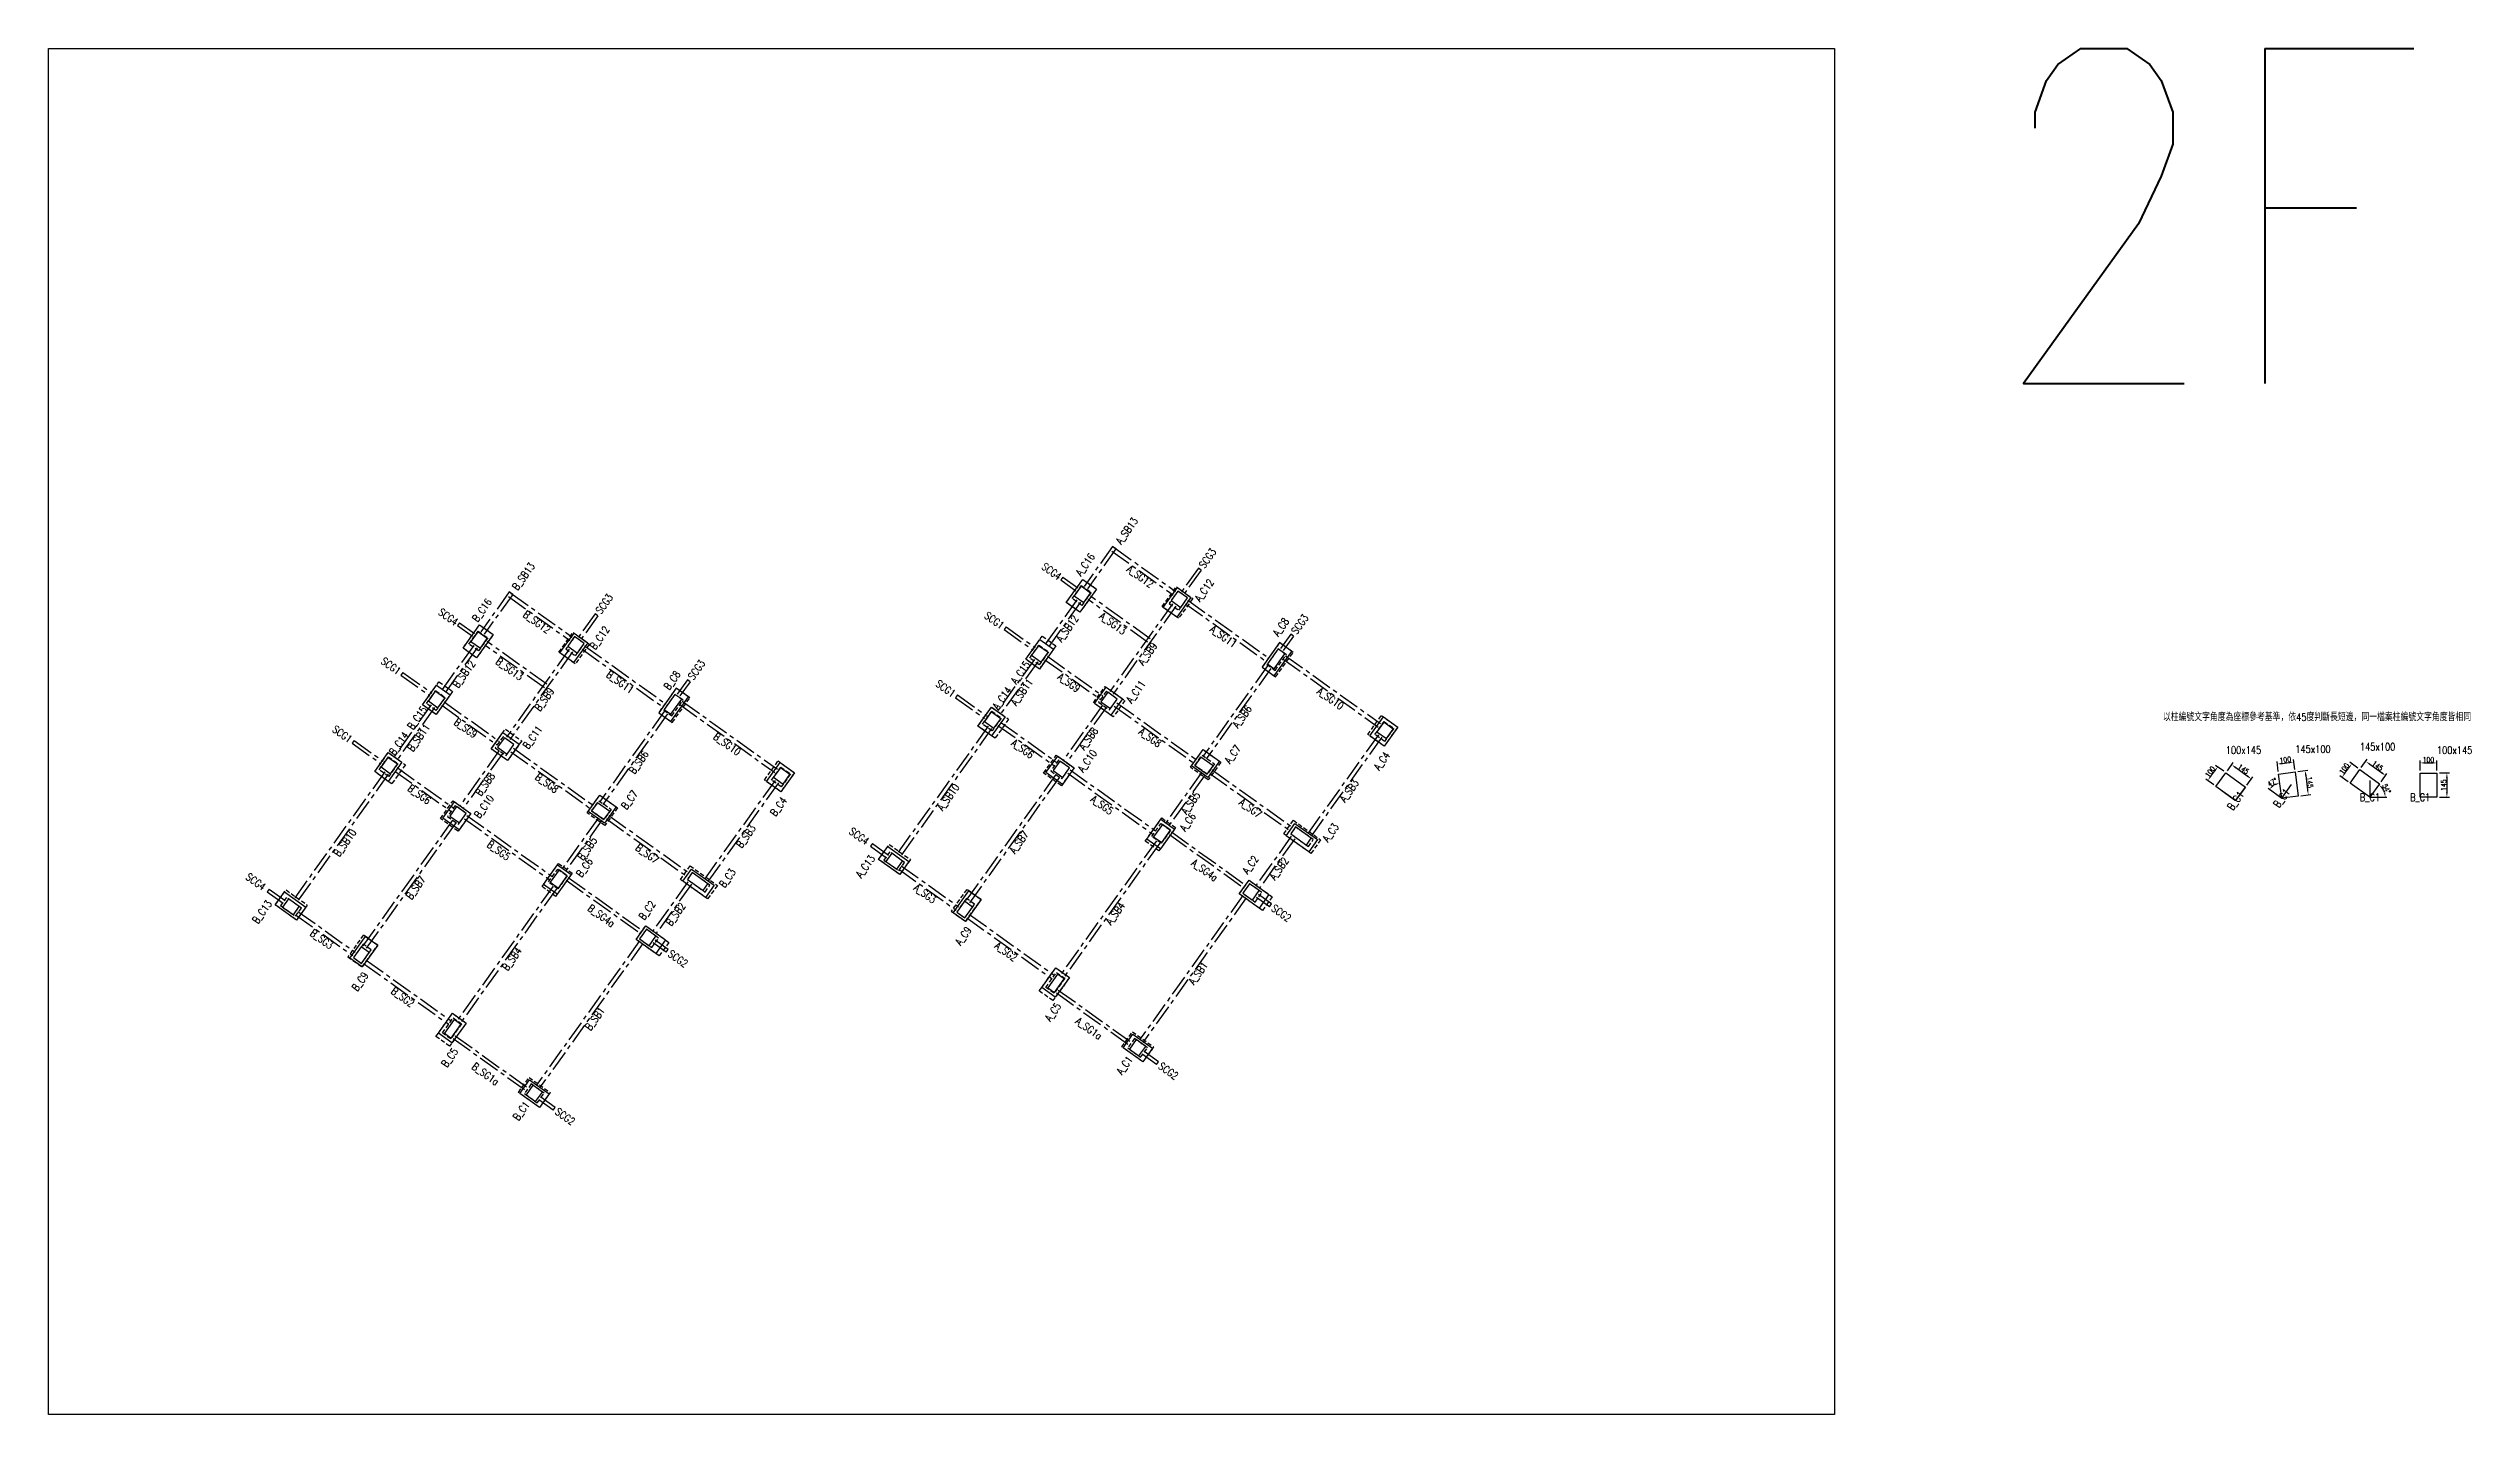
# Model space of a CAD drawing. Header units: millimetres. Extents: x 39613 to 69886, y 27475 to 191272.
# Drawn here: x 50002 to 64470, y 45786 to 53941 of the extents above; entities that cross this region are included whole.
import ezdxf
from ezdxf.enums import TextEntityAlignment as Align

# ---------------------------------------------------------------- set-up
doc = ezdxf.new("R2010")
doc.units = ezdxf.units.MM
doc.header["$LTSCALE"] = 100
doc.header["$MEASUREMENT"] = 0
doc.linetypes.add('CENTER', pattern=[2, 1.25, -0.25, 0.25, -0.25])
doc.linetypes.add('HIDDEN', pattern=[0.375, 0.25, -0.125])
doc.layers.add('TC-CDims', color=7, linetype='Continuous', plot=False)
for name, color, linetype in [('TC-COLUMN', 1, 'Continuous'), ('TC-TB', 2, 'Continuous'), ('TC-TC', 4, 'Continuous'), ('TC-虛柱', 4, 'HIDDEN'), ('TC-虛鋼柱', 4, 'HIDDEN'), ('TC-鋼柱', 11, 'Continuous'), ('TC-鋼粱', 183, 'CENTER')]:
    doc.layers.add(name, color=color, linetype=linetype)
doc.styles.get("Standard").update_dxf_attribs({"font": 'txt.shx', "width": 0.8, "bigfont": 'ae.shx'})
doc.styles.add('TXT', font='TXT.shx', dxfattribs={"width": 0.8, "bigfont": 'ae.shx'})
doc.dimstyles.new('TC-DIM1(300)', dxfattribs={"dimscale": 1.5, "dimtxt": 40, "dimasz": 20, "dimexe": 10, "dimexo": 10, "dimgap": 3, "dimtad": 1, "dimdec": 1, "dimdsep": 46, "dimtxsty": 'TXT', "dimcen": 1, "dimclrd": 4, "dimclre": 4, "dimclrt": 6, "dimadec": 0, "dimazin": 0, "dimtfac": 1, "dimtdec": 1, "dimtix": 1, "dimtofl": 0, "dimtmove": 2, "dimatfit": 3, "dimfxl": 0, "dimtolj": 1, "dimtzin": 0, "dimarcsym": 0})

msp = doc.modelspace()

# ---------------------------------------------------------------- texts
at = {"width": 0.8}
msp.add_text('以柱編號文字角度為座標參考基準，依45度判斷長短邊，同一檔案柱編號文字角度皆相同', height=45, dxfattribs=at).set_placement((62627.44, 49926.42))
at = {"layer": 'Defpoints', "color": 2, "width": 0.8}
msp.add_text('2F', height=2000, rotation=360, dxfattribs=at).set_placement((61589.25, 53941.32), align=Align.TOP_LEFT)
at = {"layer": 'TC-CDims', "width": 0.8}
for s, p in [('100x145', (63002.72, 49716.96)), ('145x100', (63417.54, 49722.34)), ('145x100', (63803.63, 49736.52)), ('100x145', (64263.43, 49715.84))]:
    msp.add_text(s, height=45, dxfattribs=at).set_placement(p, align=Align.BOTTOM_LEFT)
at = {"layer": 'TC-TB', "width": 0.8}
for s, rotation, p in [('A_SB13', 54.440027, (56440.49, 51061.49)), ('SCG3', 54.439959, (56922.97, 50897.74)), ('B_SB13', 54.440027, (52838.04, 50789.6)), ('SCG4', 324.440027, (55991.68, 50819.62)), ('A_SG12', 324, (56520.73, 50788.96)), ('SCG3', 54.439959, (53320.52, 50625.85)), ('SCG4', 324.440027, (52389.23, 50547.73)), ('B_SG12', 324, (52918.28, 50517.07)), ('SCG1', 324.440027, (55649.56, 50526.87)), ('A_SB12', 54.440027, (56084.87, 50478.05)), ('A_SG13', 324, (56357.4, 50508.73)), ('SCG3', 54.439959, (57473.95, 50503.86)), ('A_SB9', 54.440027, (56564.46, 50327.46)), ('A_SG11', 324, (57017.64, 50430.67)), ('SCG1', 324.440027, (52047.11, 50254.98)), ('B_SB12', 54.440027, (52482.42, 50206.16)), ('B_SG13', 324, (52754.95, 50236.84)), ('B_SG11', 324, (53415.19, 50158.78)), ('SCG3', 54.439959, (53871.5, 50231.97)), ('A_SG9', 324, (56095.6, 50155.61)), ('B_SB9', 54.440027, (52962.01, 50055.57)), ('SCG1', 324.440027, (55358.75, 50120.06)), ('A_SB11', 54.440027, (55813.88, 50098.98)), ('A_SG10', 324, (57656.27, 50060.36)), ('B_SG9', 324, (52493.15, 49883.72)), ('A_SB6', 54.440027, (57128.61, 49952.01)), ('SCG1', 324.440027, (51756.3, 49848.17)), ('B_SB11', 54.440027, (52211.43, 49827.09)), ('B_SG10', 324, (54053.82, 49788.47)), ('A_SG6', 324, (55818.89, 49760.36)), ('A_SB8', 54.440027, (56211.2, 49821.03)), ('A_SG8', 324, (56580.3, 49827.7)), ('B_SB6', 54.440027, (53526.16, 49680.12)), ('B_SG6', 324, (52216.44, 49488.47)), ('B_SB8', 54.440027, (52608.75, 49549.14)), ('B_SG8', 324, (52977.85, 49555.81)), ('A_SB10', 54.440027, (55374.4, 49471.31)), ('A_SB5', 54.440027, (56821.8, 49436.87)), ('A_SB3', 54.440027, (57768.66, 49509.91)), ('A_SG5', 324, (56292.43, 49425.02)), ('A_SG7', 324, (57179.36, 49405.76)), ('B_SB10', 54.440027, (51771.95, 49199.42)), ('B_SG5', 324, (52689.98, 49153.13)), ('B_SB5', 54.440027, (53219.35, 49164.98)), ('B_SB3', 54.440027, (54166.21, 49238.02)), ('SCG4', 324.439959, (54842.12, 49238.9)), ('A_SB7', 54.440027, (55796.91, 49203.11)), ('B_SG7', 324, (53576.91, 49133.87)), ('A_SG4a', 324, (56906.1, 49035.49)), ('A_SB2', 54.440027, (57349.04, 49044.67)), ('SCG4', 324.439959, (51239.67, 48967.01)), ('B_SB7', 54.440027, (52194.46, 48931.22)), ('A_SG3', 324, (55236.2, 48895.66)), ('B_SG4a', 324, (53303.65, 48763.6)), ('B_SB2', 54.440027, (53746.59, 48772.78)), ('A_SB4', 54.440027, (56371.55, 48777.8)), ('SCG2', 324.439959, (57363.12, 48779.46)), ('B_SG3', 324, (51633.75, 48623.77)), ('B_SB4', 54.440027, (52769.1, 48505.91)), ('SCG2', 324.439959, (53760.67, 48507.57)), ('A_SG2', 324, (55720.03, 48549.78)), ('A_SB1', 54.440027, (56866.34, 48421.03)), ('B_SG2', 324, (52117.58, 48277.89)), ('B_SB1', 54.440027, (53263.89, 48149.14)), ('A_SG1a', 324, (56213.94, 48090.85)), ('B_SG1a', 324, (52611.49, 47818.96)), ('SCG2', 324.439959, (56689.22, 47837.13)), ('SCG2', 324.439959, (53086.78, 47565.24))]:
    msp.add_text(s, height=45, rotation=rotation, dxfattribs=at).set_placement(p, align=Align.MIDDLE_CENTER)
at = {"layer": 'TC-TC', "width": 0.8}
for s, rotation, p in [('A_C16', 54.440027, (56192.23, 50860.36)), ('B_C16', 54.440027, (52589.78, 50588.47)), ('A_C12', 54.440027, (56902.89, 50706.31)), ('A_C8', 54.440027, (57360.44, 50486.96)), ('B_C12', 54.440027, (53292.48, 50423.28)), ('B_C8', 54.440027, (53725.27, 50169.31)), ('A_C15', 54.440027, (55805.52, 50216.24)), ('A_C14', 54.440027, (55696.15, 50063.25)), ('A_C11', 54.440027, (56494.43, 50100.92)), ('B_C15', 54.440027, (52203.07, 49944.35)), ('B_C14', 54.440027, (52093.7, 49791.36)), ('B_C11', 54.440027, (52891.98, 49829.03)), ('A_C7', 54.440027, (57072.72, 49727.68)), ('A_C10', 54.440027, (56204.51, 49687.62)), ('A_C4', 54.440027, (57963.12, 49687.34)), ('B_C7', 54.440027, (53470.27, 49455.79)), ('B_C1', 54.440027, (63061.25, 49450.83)), ('B_C1', 54, (63336.5, 49465.96)), ('B_C10', 54.440027, (52602.06, 49415.73)), ('B_C4', 54.440027, (54360.67, 49415.45)), ('A_C6', 54.440027, (56804.49, 49323.24)), ('A_C3', 54.440027, (57657.88, 49260.36)), ('B_C6', 54.440027, (53202.04, 49051.35)), ('A_C13', 54.440027, (54879.51, 49058.45)), ('A_C2', 54.440027, (57178.43, 49068.22)), ('B_C3', 54.440027, (54055.43, 48988.47)), ('B_C13', 54.440027, (51277.06, 48786.56)), ('B_C2', 54.440027, (53575.98, 48796.33)), ('A_C9', 54.440027, (55464.32, 48643.3)), ('B_C9', 54.440027, (51861.87, 48371.41)), ('A_C5', 54.440027, (55999.62, 48188.75)), ('B_C5', 54.440027, (52397.17, 47916.86)), ('A_C1', 54.440027, (56427.05, 47870.9)), ('B_C1', 54.440027, (52824.6, 47599.01))]:
    msp.add_text(s, height=45, rotation=rotation, dxfattribs=at).set_placement(p, align=Align.MIDDLE_CENTER)
for p in [(63863.43, 49470.84), (64163.43, 49470.84)]:
    msp.add_text('B_C1', height=45, dxfattribs=at).set_placement(p, align=Align.MIDDLE_CENTER)

# ---------------------------------------------------------------- blocks, each defined once
blk = doc.blocks.new('*D29')
at = {"color": 4, "lineweight": -2}
blk.add_arc((63863, 49471), 92.5, 18.6629, 35.7771, dxfattribs=at)
at = {"color": 4}
for points in [[(63935, 49521), (63942, 49528), (63917, 49546)], [(63956, 49501), (63946, 49500), (63956, 49471)]]:
    blk.add_solid(points, dxfattribs=at)
at = {"layer": 'Defpoints', "color": 0}
for p in [(63922, 49552), (63951, 49500), (63863, 49471), (63863, 49471), (63963, 49471)]:
    blk.add_point(p, dxfattribs=at)
at = {"color": 6, "insert": (63963, 49522), "char_height": 30, "attachment_point": 5, "rotation": 297.22, "style": 'TXT'}
blk.add_mtext('\\A1;54°', dxfattribs=at)
blk = doc.blocks.new('*D35')
at = {"layer": 'Defpoints', "color": 0}
for p in [(63755, 49671), (63804, 49637), (63745, 49555)]:
    blk.add_point(p, dxfattribs=at)
at = {"layer": 'TC-CDims', "color": 4, "lineweight": -2}
for p, q in [((63714, 49614), (63737, 49647)), ((63791, 49645), (63743, 49680)), ((63733, 49564), (63684, 49599))]:
    blk.add_line(p, q, dxfattribs=at)
at = {"layer": 'TC-CDims', "color": 4}
for points in [[(63733, 49650), (63741, 49644), (63755, 49671)], [(63710, 49617), (63718, 49612), (63697, 49590)]]:
    blk.add_solid(points, dxfattribs=at)
at = {"layer": 'TC-CDims', "color": 6, "insert": (63710, 49642), "char_height": 30, "attachment_point": 5, "rotation": 54.44, "style": 'TXT'}
blk.add_mtext('\\A1;100', dxfattribs=at)
blk = doc.blocks.new('*D36')
at = {"layer": 'Defpoints', "color": 0}
for p in [(63804, 49637), (63922, 49552), (63956, 49601)]:
    blk.add_point(p, dxfattribs=at)
at = {"layer": 'TC-CDims', "color": 4, "lineweight": -2}
for p, q in [((63812, 49649), (63847, 49698)), ((63863, 49668), (63932, 49618)), ((63930, 49564), (63965, 49613))]:
    blk.add_line(p, q, dxfattribs=at)
at = {"layer": 'TC-CDims', "color": 4}
for points in [[(63866, 49672), (63860, 49664), (63839, 49685)], [(63935, 49623), (63929, 49614), (63956, 49601)]]:
    blk.add_solid(points, dxfattribs=at)
at = {"layer": 'TC-CDims', "color": 6, "insert": (63909, 49659), "char_height": 30, "attachment_point": 5, "rotation": 324.44, "style": 'TXT'}
blk.add_mtext('\\A1;145', dxfattribs=at)
blk = doc.blocks.new('*D39')
at = {"layer": 'Defpoints', "color": 0}
for p in [(64263, 49676), (64163, 49616), (64263, 49616)]:
    blk.add_point(p, dxfattribs=at)
at = {"layer": 'TC-CDims', "color": 4, "lineweight": -2}
for p, q in [((64163, 49631), (64163, 49691)), ((64193, 49676), (64233, 49676)), ((64263, 49631), (64263, 49691))]:
    blk.add_line(p, q, dxfattribs=at)
at = {"layer": 'TC-CDims', "color": 4}
for points in [[(64193, 49681), (64193, 49671), (64163, 49676)], [(64233, 49681), (64233, 49671), (64263, 49676)]]:
    blk.add_solid(points, dxfattribs=at)
at = {"layer": 'TC-CDims', "color": 6, "insert": (64213, 49695), "char_height": 30, "attachment_point": 5, "style": 'TXT'}
blk.add_mtext('\\A1;100', dxfattribs=at)
blk = doc.blocks.new('*D40')
at = {"layer": 'Defpoints', "color": 0}
for p in [(64263, 49616), (64263, 49471), (64323, 49471)]:
    blk.add_point(p, dxfattribs=at)
at = {"layer": 'TC-CDims', "color": 4, "lineweight": -2}
for p, q in [((64278, 49616), (64338, 49616)), ((64323, 49586), (64323, 49501)), ((64278, 49471), (64338, 49471))]:
    blk.add_line(p, q, dxfattribs=at)
at = {"layer": 'TC-CDims', "color": 4}
for points in [[(64318, 49586), (64328, 49586), (64323, 49616)], [(64318, 49501), (64328, 49501), (64323, 49471)]]:
    blk.add_solid(points, dxfattribs=at)
at = {"layer": 'TC-CDims', "color": 6, "insert": (64304, 49543), "char_height": 30, "attachment_point": 5, "rotation": 90, "style": 'TXT'}
blk.add_mtext('\\A1;145', dxfattribs=at)
blk = doc.blocks.new('*D50')
at = {"layer": 'Defpoints', "color": 0}
for p in [(62954, 49652), (62944, 49536), (63003, 49617)]:
    blk.add_point(p, dxfattribs=at)
at = {"layer": 'TC-CDims', "color": 4, "lineweight": -2}
for p, q in [((62913, 49596), (62937, 49628)), ((62991, 49626), (62942, 49661)), ((62932, 49545), (62883, 49580))]:
    blk.add_line(p, q, dxfattribs=at)
at = {"layer": 'TC-CDims', "color": 4}
for points in [[(62932, 49631), (62941, 49625), (62954, 49652)], [(62909, 49599), (62917, 49593), (62895, 49571)]]:
    blk.add_solid(points, dxfattribs=at)
at = {"layer": 'TC-CDims', "color": 6, "insert": (62909, 49623), "char_height": 30, "attachment_point": 5, "rotation": 54, "style": 'TXT'}
blk.add_mtext('\\A1;100', dxfattribs=at)
blk = doc.blocks.new('*D51')
at = {"layer": 'Defpoints', "color": 0}
for p in [(63003, 49617), (63120, 49532), (63155, 49580)]:
    blk.add_point(p, dxfattribs=at)
at = {"layer": 'TC-CDims', "color": 4, "lineweight": -2}
for p, q in [((63012, 49629), (63047, 49678)), ((63062, 49648), (63131, 49598)), ((63129, 49544), (63164, 49592))]:
    blk.add_line(p, q, dxfattribs=at)
at = {"layer": 'TC-CDims', "color": 4}
for points in [[(63065, 49652), (63059, 49644), (63038, 49666)], [(63134, 49602), (63128, 49594), (63155, 49580)]]:
    blk.add_solid(points, dxfattribs=at)
at = {"layer": 'TC-CDims', "color": 6, "insert": (63108, 49639), "char_height": 30, "attachment_point": 5, "rotation": 324, "style": 'TXT'}
blk.add_mtext('\\A1;145', dxfattribs=at)
blk = doc.blocks.new('*D57')
at = {"layer": 'Defpoints', "color": 0}
for p in [(63256, 49525), (63302, 49549), (63318, 49610), (63336, 49466), (63336, 49466)]:
    blk.add_point(p, dxfattribs=at)
at = {"layer": 'TC-CDims', "color": 4, "lineweight": -2}
blk.add_arc((63336, 49466), 90.2, 116.3387, 124.858, dxfattribs=at)
at = {"layer": 'TC-CDims', "color": 4}
for points in [[(63288, 49536), (63281, 49544), (63264, 49519)], [(63295, 49552), (63298, 49542), (63325, 49555)]]:
    blk.add_solid(points, dxfattribs=at)
at = {"layer": 'TC-CDims', "color": 6, "insert": (63281, 49560), "char_height": 30, "attachment_point": 5, "rotation": 30.5984, "style": 'TXT'}
blk.add_mtext('\\A1;47°', dxfattribs=at)
blk = doc.blocks.new('*D59')
at = {"layer": 'Defpoints', "color": 0}
for p in [(63410, 49682), (63318, 49610), (63418, 49622)]:
    blk.add_point(p, dxfattribs=at)
at = {"layer": 'TC-CDims', "color": 4, "lineweight": -2}
for p, q in [((63316, 49625), (63309, 49684)), ((63341, 49673), (63380, 49678)), ((63416, 49637), (63408, 49697))]:
    blk.add_line(p, q, dxfattribs=at)
at = {"layer": 'TC-CDims', "color": 4}
for points in [[(63340, 49678), (63341, 49668), (63311, 49669)], [(63380, 49683), (63381, 49673), (63410, 49682)]]:
    blk.add_solid(points, dxfattribs=at)
at = {"layer": 'TC-CDims', "color": 6, "insert": (63358, 49695), "char_height": 30, "attachment_point": 5, "rotation": 7.1967, "style": 'TXT'}
blk.add_mtext('\\A1;100', dxfattribs=at)
blk = doc.blocks.new('*D60')
at = {"layer": 'Defpoints', "color": 0}
for p in [(63418, 49622), (63495, 49486), (63436, 49478)]:
    blk.add_point(p, dxfattribs=at)
at = {"layer": 'TC-CDims', "color": 4, "lineweight": -2}
for p, q in [((63432, 49624), (63492, 49632)), ((63451, 49480), (63510, 49488)), ((63481, 49600), (63491, 49516))]:
    blk.add_line(p, q, dxfattribs=at)
at = {"layer": 'TC-CDims', "color": 4}
for points in [[(63486, 49601), (63476, 49599), (63477, 49630)], [(63496, 49516), (63487, 49515), (63495, 49486)]]:
    blk.add_solid(points, dxfattribs=at)
at = {"layer": 'TC-CDims', "color": 6, "insert": (63505, 49560), "char_height": 30, "attachment_point": 5, "rotation": 277.1967, "style": 'TXT'}
blk.add_mtext('\\A1;145', dxfattribs=at)

# ---------------------------------------------------------------- dimensions: what is measured, and where the dimension line sits
dim = msp.add_angular_dim_2l(base=(63951.34, 49499.66), line1=((63863.43, 49470.84), (63963.43, 49470.84)), line2=((63921.59, 49552.19), (63863.43, 49470.84)), dimstyle='TC-DIM1(300)', override={"dimtxt": 20, "dimfxlon": 1})
dim.commit()
dim.dimension.update_dxf_attribs({"geometry": '*D29', "text_midpoint": (63963.04, 49522.08)})
at = {"layer": 'TC-CDims'}
for p1, p2, picture, middle in [((62943.94, 49536.06), (63002.72, 49616.96), '*D50', (62909.01, 49623.24)), ((63002.72, 49616.96), (63120.03, 49531.74), '*D51', (63108.1, 49638.67)), ((63318.33, 49609.81), (63417.54, 49622.34), '*D59', (63357.98, 49694.95)), ((63417.54, 49622.34), (63435.71, 49478.48), '*D60', (63505.5, 49560.37)), ((63745.47, 49555.17), (63803.63, 49636.52), '*D35', (63709.88, 49642.08)), ((63803.63, 49636.52), (63921.59, 49552.19), '*D36', (63908.84, 49659.03)), ((64163.43, 49615.84), (64263.43, 49615.84), '*D39', (64213.43, 49695.34)), ((64263.43, 49615.84), (64263.43, 49470.84), '*D40', (64303.93, 49543.34))]:
    dim = msp.add_aligned_dim(p1=p1, p2=p2, distance=60, dimstyle='TC-DIM1(300)', override={"dimtxt": 20}, dxfattribs=at)
    dim.commit()
    dim.dimension.update_dxf_attribs({"geometry": picture, "text_midpoint": middle})
dim = msp.add_angular_dim_2l(base=(63301.54, 49549.12), line1=((63336.5, 49465.96), (63318.33, 49609.81)), line2=((63255.59, 49524.73), (63336.5, 49465.96)), dimstyle='TC-DIM1(300)', override={"dimtxt": 20, "dimfxlon": 1}, dxfattribs=at)
dim.commit()
dim.dimension.update_dxf_attribs({"geometry": '*D57', "text_midpoint": (63280.65, 49560.39)})

# ---------------------------------------------------------------- linework, layer by layer
for points in [[(62980.35, 49509.61), (63061.25, 49450.83), (63120.03, 49531.74)], [(63255.59, 49524.73), (63336.5, 49465.96), (63395.27, 49546.86)], [(63863.43, 49570.84), (63863.43, 49470.84), (63963.43, 49470.84)]]:
    msp.add_lwpolyline(points)
at = {"layer": 'Defpoints'}
msp.add_lwpolyline([(60666.19, 53941.32), (60666.19, 45785.95), (50001.56, 45785.95), (50001.56, 53941.32)], close=True, dxfattribs=at)
at = {"layer": 'TC-COLUMN'}
for points in [[(56259.6, 50713.86), (56160.73, 50575.57), (56079.38, 50633.72), (56178.24, 50772.02)], [(56658.15, 50604.69), (56742.48, 50722.65), (56823.83, 50664.49), (56739.5, 50546.53)], [(52476.93, 50361.83), (52575.79, 50500.13), (52657.15, 50441.97), (52558.28, 50303.68)], [(53055.7, 50332.8), (53140.03, 50450.76), (53221.38, 50392.6), (53137.05, 50274.64)], [(55836.93, 50294.58), (55921.26, 50412.54), (56002.61, 50354.38), (55918.29, 50236.42)], [(57247.88, 50247.82), (57321.1, 50195.47), (57425.77, 50341.91), (57352.55, 50394.25)], [(52234.49, 50022.69), (52318.81, 50140.65), (52400.16, 50082.49), (52315.84, 49964.53)], [(53645.43, 49975.93), (53718.65, 49923.59), (53823.32, 50070.02), (53750.11, 50122.36)], [(56317.75, 50128.89), (56415.37, 50059.1), (56345.58, 49961.48), (56247.96, 50031.27)], [(55551.94, 49895.91), (55633.36, 50009.8), (55714.71, 49951.65), (55633.29, 49837.76)], [(57891.43, 49836.93), (57972.85, 49950.82), (58058.27, 49889.75), (57976.85, 49775.86)], [(52715.3, 49857), (52812.92, 49787.21), (52743.13, 49689.59), (52645.51, 49759.38)], [(51949.49, 49624.02), (52030.91, 49737.91), (52112.26, 49679.76), (52030.84, 49565.87)], [(54288.98, 49565.04), (54370.4, 49678.93), (54455.82, 49617.86), (54374.4, 49503.97)], [(56027.82, 49715.59), (56125.44, 49645.81), (56055.66, 49548.18), (55958.03, 49617.97)], [(56896.03, 49755.65), (56993.65, 49685.86), (56923.87, 49588.24), (56826.25, 49658.03)], [(63863.43, 49470.84), (63745.47, 49555.17), (63803.63, 49636.52), (63921.59, 49552.19)], [(53293.58, 49483.76), (53391.2, 49413.97), (53321.42, 49316.35), (53223.8, 49386.14)], [(63061.25, 49450.83), (62943.94, 49536.06), (63002.72, 49616.96), (63120.03, 49531.74)], [(63336.5, 49465.96), (63318.33, 49609.81), (63417.54, 49622.34), (63435.71, 49478.48)], [(64163.43, 49470.84), (64163.43, 49615.84), (64263.43, 49615.84), (64263.43, 49470.84)], [(52425.37, 49443.7), (52522.99, 49373.92), (52453.21, 49276.29), (52355.58, 49346.08)], [(56559.75, 49221.62), (56644.08, 49339.58), (56725.43, 49281.43), (56641.1, 49163.47)], [(57392.25, 49241.28), (57444.59, 49314.5), (57578.81, 49218.54), (57526.47, 49145.33)], [(52957.3, 48949.73), (53041.63, 49067.69), (53122.98, 49009.54), (53038.65, 48891.58)], [(55084.66, 49010.13), (54958.57, 49100.27), (55013.82, 49177.56), (55139.91, 49087.41)], [(51482.22, 48738.24), (51356.12, 48828.38), (51411.37, 48905.67), (51537.46, 48815.52)], [(53789.8, 48969.39), (53842.14, 49042.61), (53976.36, 48946.65), (53924.02, 48873.44)], [(55496.76, 48912.21), (55569.98, 48859.87), (55476.93, 48729.71), (55403.71, 48782.05)], [(57230.34, 48809.85), (57112.38, 48894.17), (57170.54, 48975.52), (57288.5, 48891.2)], [(51894.31, 48640.32), (51967.53, 48587.98), (51874.48, 48457.82), (51801.26, 48510.16)], [(53627.89, 48537.96), (53509.93, 48622.28), (53568.09, 48703.63), (53686.05, 48619.31)], [(55932.25, 48335.25), (56016.58, 48453.2), (56097.93, 48395.05), (56013.6, 48277.09)], [(52329.8, 48063.36), (52414.13, 48181.32), (52495.48, 48123.16), (52411.15, 48005.2)], [(56536.62, 47890.91), (56418.66, 47975.23), (56476.81, 48056.59), (56594.77, 47972.26)], [(52934.17, 47619.02), (52816.21, 47703.34), (52874.36, 47784.7), (52992.32, 47700.37)]]:
    msp.add_lwpolyline(points, close=True, dxfattribs=at)
at = {"layer": 'TC-虛柱'}
for points in [[(56079.38, 50633.72), (56178.24, 50772.02), (56259.6, 50713.86), (56160.73, 50575.57)], [(56652.05, 50609.05), (56736.38, 50727.01), (56834, 50657.22), (56749.67, 50539.26)], [(52476.93, 50361.83), (52575.79, 50500.13), (52657.15, 50441.97), (52558.28, 50303.68)], [(53049.6, 50337.16), (53133.93, 50455.12), (53231.55, 50385.33), (53147.22, 50267.37)], [(55836.93, 50294.58), (55935.8, 50432.88), (56017.15, 50374.72), (55918.29, 50236.42)], [(57247.88, 50247.82), (57329.23, 50189.66), (57433.91, 50336.1), (57352.55, 50394.25)], [(52234.49, 50022.69), (52333.35, 50160.99), (52414.7, 50102.83), (52315.84, 49964.53)], [(53645.43, 49975.93), (53726.78, 49917.77), (53831.46, 50064.21), (53750.11, 50122.36)], [(56311.64, 50133.25), (56429.6, 50048.93), (56359.82, 49951.31), (56241.86, 50035.63)], [(55633.36, 50009.8), (55735.04, 49937.11), (55653.63, 49823.22), (55551.94, 49895.91)], [(57879.23, 49845.65), (57960.65, 49959.54), (58058.27, 49889.75), (57976.85, 49775.86)], [(52645.51, 49759.38), (52729.83, 49877.34), (52827.46, 49807.55), (52743.13, 49689.59)], [(52030.91, 49737.91), (52132.59, 49665.22), (52051.18, 49551.33), (51949.49, 49624.02)], [(54276.78, 49573.76), (54358.2, 49687.65), (54455.82, 49617.86), (54374.4, 49503.97)], [(56019.69, 49721.41), (56125.44, 49645.81), (56049.84, 49540.05), (55944.08, 49615.65)], [(56896.03, 49755.65), (57001.79, 49680.05), (56926.19, 49574.29), (56820.43, 49649.89)], [(53293.58, 49483.76), (53399.34, 49408.16), (53323.74, 49302.4), (53217.98, 49378)], [(52417.24, 49449.52), (52522.99, 49373.92), (52447.39, 49268.16), (52341.63, 49343.76)], [(56551.03, 49209.42), (56649.89, 49347.72), (56731.24, 49289.56), (56632.38, 49151.27)], [(52948.58, 48937.53), (53047.44, 49075.83), (53128.79, 49017.67), (53029.93, 48879.38)], [(55022.54, 49189.76), (55148.64, 49099.62), (55084.66, 49010.13), (54958.57, 49100.27)], [(51420.09, 48917.87), (51546.19, 48827.73), (51482.22, 48738.24), (51356.12, 48828.38)], [(55569.98, 48859.87), (55484.67, 48920.86), (55391.62, 48790.7), (55476.93, 48729.71)], [(57250.68, 48795.31), (57112.38, 48894.17), (57170.54, 48975.52), (57308.83, 48876.66)], [(51967.53, 48587.98), (51882.22, 48648.97), (51789.17, 48518.81), (51874.48, 48457.82)], [(53648.23, 48523.42), (53509.93, 48622.28), (53568.09, 48703.63), (53706.38, 48604.77)], [(55917.71, 48314.91), (56016.58, 48453.2), (56097.93, 48395.05), (55999.06, 48256.75)], [(52315.26, 48043.02), (52414.13, 48181.32), (52495.48, 48123.16), (52396.61, 47984.86)], [(56474.49, 48070.54), (56600.59, 47980.39), (56536.62, 47890.91), (56410.52, 47981.05)], [(52872.04, 47798.65), (52998.14, 47708.5), (52934.17, 47619.02), (52808.07, 47709.16)]]:
    msp.add_lwpolyline(points, close=True, dxfattribs=at)
for points in [[(57377.2, 49252.04), (57435.35, 49333.39), (57598.05, 49217.08), (57539.9, 49135.73), (57377.2, 49252.04)], [(53774.75, 48980.15), (53832.9, 49061.5), (53995.6, 48945.19), (53937.45, 48863.84), (53774.75, 48980.15)]]:
    msp.add_lwpolyline(points, dxfattribs=at)
at = {"layer": 'TC-虛鋼柱'}
for points in [[(56170.09, 50734.82), (56227.04, 50694.11), (56171.79, 50616.83), (56114.84, 50657.54)], [(56170.09, 50734.82), (56227.04, 50694.11), (56171.79, 50616.83), (56114.84, 50657.54)], [(56750.56, 50587.8), (56802.9, 50661.01), (56745.96, 50701.72), (56693.62, 50628.5)], [(56750.56, 50587.8), (56802.9, 50661.01), (56745.96, 50701.72), (56693.62, 50628.5)], [(52567.64, 50462.93), (52624.59, 50422.23), (52569.34, 50344.94), (52512.4, 50385.65)], [(52567.64, 50462.93), (52624.59, 50422.23), (52569.34, 50344.94), (52512.4, 50385.65)], [(53148.11, 50315.91), (53200.45, 50389.12), (53143.51, 50429.83), (53091.17, 50356.61)], [(53148.11, 50315.91), (53200.45, 50389.12), (53143.51, 50429.83), (53091.17, 50356.61)], [(55916.02, 50379.41), (55972.96, 50338.7), (55917.71, 50261.42), (55860.77, 50302.13)], [(55916.02, 50379.41), (55972.96, 50338.7), (55917.71, 50261.42), (55860.77, 50302.13)], [(57326.34, 50228.6), (57393.22, 50322.16), (57344.41, 50357.05), (57277.53, 50263.5)], [(57326.34, 50228.6), (57393.22, 50322.16), (57344.41, 50357.05), (57277.53, 50263.5)], [(52313.57, 50107.52), (52370.51, 50066.81), (52315.26, 49989.53), (52258.32, 50030.24)], [(52313.57, 50107.52), (52370.51, 50066.81), (52315.26, 49989.53), (52258.32, 50030.24)], [(53723.89, 49956.71), (53790.77, 50050.27), (53741.96, 50085.16), (53675.08, 49991.61)], [(53723.89, 49956.71), (53790.77, 50050.27), (53741.96, 50085.16), (53675.08, 49991.61)], [(56336.87, 49992.29), (56383.4, 50057.37), (56318.32, 50103.9), (56271.79, 50038.82)], [(56336.87, 49992.29), (56383.4, 50057.37), (56318.32, 50103.9), (56271.79, 50038.82)], [(55633.93, 49984.81), (55690.87, 49944.1), (55635.62, 49866.82), (55578.68, 49907.53)], [(55633.93, 49984.81), (55690.87, 49944.1), (55635.62, 49866.82), (55578.68, 49907.53)], [(57977.49, 49922.92), (58034.44, 49882.21), (57979.19, 49804.92), (57922.24, 49845.63)], [(57977.49, 49922.92), (58034.44, 49882.21), (57979.19, 49804.92), (57922.24, 49845.63)], [(52734.42, 49720.4), (52780.95, 49785.48), (52715.87, 49832.01), (52669.34, 49766.93)], [(52734.42, 49720.4), (52780.95, 49785.48), (52715.87, 49832.01), (52669.34, 49766.93)], [(52031.48, 49712.92), (52088.42, 49672.21), (52033.18, 49594.93), (51976.23, 49635.64)], [(52031.48, 49712.92), (52088.42, 49672.21), (52033.18, 49594.93), (51976.23, 49635.64)], [(54375.04, 49651.03), (54431.99, 49610.32), (54376.74, 49533.03), (54319.79, 49573.74)], [(54375.04, 49651.03), (54431.99, 49610.32), (54376.74, 49533.03), (54319.79, 49573.74)], [(56051.89, 49581.61), (56098.41, 49646.69), (56033.33, 49693.21), (55986.81, 49628.13)], [(56051.89, 49581.61), (56098.41, 49646.69), (56033.33, 49693.21), (55986.81, 49628.13)], [(56890.79, 49722.52), (56964, 49670.18), (56920.39, 49609.17), (56847.17, 49661.51)], [(56890.79, 49722.52), (56964, 49670.18), (56920.39, 49609.17), (56847.17, 49661.51)], [(52449.44, 49309.72), (52495.96, 49374.8), (52430.88, 49421.32), (52384.36, 49356.24)], [(52449.44, 49309.72), (52495.96, 49374.8), (52430.88, 49421.32), (52384.36, 49356.24)], [(53288.34, 49450.63), (53361.55, 49398.29), (53317.94, 49337.28), (53244.72, 49389.62)], [(53288.34, 49450.63), (53361.55, 49398.29), (53317.94, 49337.28), (53244.72, 49389.62)], [(56644.65, 49314.59), (56701.59, 49273.88), (56646.35, 49196.6), (56589.4, 49237.3)], [(56644.65, 49314.59), (56701.59, 49273.88), (56646.35, 49196.6), (56589.4, 49237.3)], [(57524.75, 49177.29), (57553.83, 49217.97), (57448.07, 49293.57), (57419, 49252.89)], [(57524.75, 49177.29), (57553.83, 49217.97), (57448.07, 49293.57), (57419, 49252.89)], [(55079.15, 49032.51), (55114.04, 49081.32), (55024.56, 49145.29), (54989.67, 49096.48)], [(55079.15, 49032.51), (55114.04, 49081.32), (55024.56, 49145.29), (54989.67, 49096.48)], [(53042.2, 49042.7), (53099.14, 49001.99), (53043.9, 48924.71), (52986.95, 48965.42)], [(53042.2, 49042.7), (53099.14, 49001.99), (53043.9, 48924.71), (52986.95, 48965.42)], [(53922.3, 48905.4), (53951.38, 48946.08), (53845.62, 49021.68), (53816.55, 48981)], [(53922.3, 48905.4), (53951.38, 48946.08), (53845.62, 49021.68), (53816.55, 48981)], [(57206.52, 48845.31), (57247.23, 48902.26), (57174.02, 48954.6), (57133.31, 48897.65)], [(57206.52, 48845.31), (57247.23, 48902.26), (57174.02, 48954.6), (57133.31, 48897.65)], [(51476.7, 48760.62), (51511.6, 48809.43), (51422.11, 48873.4), (51387.22, 48824.59)], [(51476.7, 48760.62), (51511.6, 48809.43), (51422.11, 48873.4), (51387.22, 48824.59)], [(55473.45, 48750.64), (55531.6, 48831.99), (55482.79, 48866.88), (55424.64, 48785.53)], [(55473.45, 48750.64), (55531.6, 48831.99), (55482.79, 48866.88), (55424.64, 48785.53)], [(53604.07, 48573.42), (53644.78, 48630.37), (53571.57, 48682.71), (53530.86, 48625.76)], [(53604.07, 48573.42), (53644.78, 48630.37), (53571.57, 48682.71), (53530.86, 48625.76)], [(51871, 48478.75), (51929.15, 48560.1), (51880.34, 48594.99), (51822.19, 48513.64)], [(51871, 48478.75), (51929.15, 48560.1), (51880.34, 48594.99), (51822.19, 48513.64)], [(56021.22, 48425.3), (56070.03, 48390.41), (56006.06, 48300.92), (55957.24, 48335.82)], [(56021.22, 48425.3), (56070.03, 48390.41), (56006.06, 48300.92), (55957.24, 48335.82)], [(52418.77, 48153.41), (52467.58, 48118.52), (52403.61, 48029.03), (52354.79, 48063.93)], [(52418.77, 48153.41), (52467.58, 48118.52), (52403.61, 48029.03), (52354.79, 48063.93)], [(56522.97, 47919.1), (56563.68, 47976.05), (56486.39, 48031.3), (56445.69, 47974.35)], [(56522.97, 47919.1), (56563.68, 47976.05), (56486.39, 48031.3), (56445.69, 47974.35)], [(52920.52, 47647.21), (52961.23, 47704.16), (52883.94, 47759.41), (52843.24, 47702.46)], [(52920.52, 47647.21), (52961.23, 47704.16), (52883.94, 47759.41), (52843.24, 47702.46)]]:
    msp.add_lwpolyline(points, close=True, dxfattribs=at)
at = {"layer": 'TC-鋼柱'}
for points in [[(56183.42, 50633.1), (56224.13, 50690.05), (56167.18, 50730.76), (56126.48, 50673.81)], [(56762.19, 50604.07), (56802.9, 50661.01), (56745.96, 50701.72), (56705.25, 50644.77)], [(52580.97, 50361.21), (52621.68, 50418.16), (52564.74, 50458.87), (52524.03, 50401.92)], [(53159.74, 50332.18), (53200.45, 50389.12), (53143.51, 50429.83), (53102.8, 50372.88)], [(55929.35, 50277.69), (55970.05, 50334.63), (55913.11, 50375.34), (55872.4, 50318.4)], [(57385.09, 50327.97), (57344.41, 50357.05), (57280.44, 50267.56), (57321.11, 50238.49)], [(52326.9, 50005.8), (52367.6, 50062.74), (52310.66, 50103.45), (52269.95, 50046.51)], [(53782.64, 50056.08), (53741.96, 50085.16), (53677.99, 49995.67), (53718.66, 49966.6)], [(56342.69, 50000.43), (56383.4, 50057.37), (56326.45, 50098.08), (56285.74, 50041.14)], [(55647.26, 49883.09), (55687.96, 49940.03), (55631.02, 49980.74), (55590.31, 49923.8)], [(57990.82, 49821.19), (58031.53, 49878.14), (57974.58, 49918.85), (57933.87, 49861.9)], [(52740.24, 49728.54), (52780.95, 49785.48), (52724, 49826.19), (52683.29, 49769.25)], [(52044.81, 49611.2), (52085.52, 49668.14), (52028.57, 49708.85), (51987.86, 49651.91)], [(54388.37, 49549.3), (54429.08, 49606.25), (54372.13, 49646.96), (54331.42, 49590.01)], [(56057.71, 49589.74), (56098.41, 49646.69), (56041.47, 49687.4), (56000.76, 49630.45)], [(56920.39, 49609.17), (56955.28, 49657.98), (56882.06, 49710.32), (56847.17, 49661.51)], [(52455.26, 49317.85), (52495.96, 49374.8), (52439.02, 49415.51), (52398.31, 49358.56)], [(53317.94, 49337.28), (53352.83, 49386.09), (53279.61, 49438.43), (53244.72, 49389.62)], [(56649.25, 49200.66), (56701.59, 49273.88), (56652.78, 49308.77), (56600.44, 49235.56)], [(57512.55, 49186.01), (57541.63, 49226.69), (57448.07, 49293.57), (57419, 49252.89)], [(55066.95, 49041.23), (55101.84, 49090.04), (55036.76, 49136.57), (55001.87, 49087.76)], [(53046.8, 48928.77), (53099.14, 49001.99), (53050.33, 49036.88), (52997.99, 48963.67)], [(53910.1, 48914.12), (53939.18, 48954.8), (53845.62, 49021.68), (53816.55, 48981)], [(57190.25, 48856.94), (57230.96, 48913.89), (57174.02, 48954.6), (57133.31, 48897.65)], [(51464.5, 48769.34), (51499.39, 48818.15), (51434.31, 48864.68), (51399.42, 48815.87)], [(55473.45, 48750.64), (55519.97, 48815.72), (55471.16, 48850.61), (55424.64, 48785.53)], [(53587.8, 48585.05), (53628.51, 48642), (53571.57, 48682.71), (53530.86, 48625.76)], [(51871, 48478.75), (51917.52, 48543.83), (51868.71, 48578.72), (51822.19, 48513.64)], [(56008.96, 48304.99), (56067.12, 48386.34), (56026.44, 48415.42), (55968.29, 48334.07)], [(52406.51, 48033.1), (52464.67, 48114.45), (52423.99, 48143.53), (52365.84, 48062.18)], [(56512.8, 47926.37), (56553.51, 47983.32), (56496.56, 48024.03), (56455.85, 47967.08)], [(52910.35, 47654.48), (52951.06, 47711.43), (52894.11, 47752.14), (52853.4, 47695.19)]]:
    msp.add_lwpolyline(points, close=True, dxfattribs=at)
at = {"layer": 'TC-鋼粱'}
for p, q in [((56355.58, 50968.5), (56185.2, 50730.17)), ((56375.92, 50953.96), (56205.54, 50715.63)), ((56351.21, 50940.89), (56717.47, 50679.06)), ((56375.92, 50953.96), (56355.58, 50968.5)), ((56365.75, 50961.23), (56732.01, 50699.4)), ((56868.31, 50838.47), (56768.06, 50698.24)), ((56884.58, 50826.84), (56784.33, 50686.61)), ((56884.58, 50826.84), (56868.31, 50838.47)), ((52753.13, 50696.61), (52582.75, 50458.28)), ((52773.47, 50682.07), (52603.09, 50443.74)), ((52748.76, 50669), (53115.02, 50407.17)), ((52773.47, 50682.07), (52753.13, 50696.61)), ((52763.3, 50689.34), (53129.56, 50427.51)), ((56143.03, 50649.68), (55941.3, 50367.48)), ((56057.74, 50784.62), (56046.11, 50768.35)), ((56046.11, 50768.35), (56135.89, 50704.17)), ((56057.74, 50784.62), (56147.52, 50720.44)), ((56565.09, 50397.13), (56209, 50651.69)), ((56579.63, 50417.47), (56223.54, 50672.03)), ((56805.22, 50647.06), (57291.12, 50299.7)), ((52455.29, 50512.73), (52443.66, 50496.46)), ((52443.66, 50496.46), (52533.44, 50432.28)), ((52455.29, 50512.73), (52545.07, 50448.55)), ((53265.86, 50566.58), (53165.61, 50426.35)), ((53282.13, 50554.95), (53181.88, 50414.72)), ((53282.13, 50554.95), (53265.86, 50566.58)), ((56163.37, 50635.14), (55961.63, 50352.95)), ((56713.67, 50626.46), (56338.55, 50101.73)), ((56734.01, 50611.92), (56358.89, 50087.19)), ((56790.68, 50626.72), (57276.58, 50279.37)), ((52540.58, 50377.79), (52338.85, 50095.59)), ((52560.92, 50363.25), (52359.18, 50081.06)), ((52962.64, 50125.24), (52606.55, 50379.8)), ((52977.18, 50145.58), (52621.09, 50400.14)), ((53111.22, 50354.57), (52736.1, 49829.84)), ((53188.23, 50354.83), (53674.13, 50007.48)), ((53202.77, 50375.17), (53688.67, 50027.81)), ((55720.46, 50488.48), (55708.83, 50472.21)), ((55708.83, 50472.21), (55881.71, 50348.62)), ((55720.46, 50488.48), (55893.34, 50364.89)), ((57419.33, 50444.64), (57358.36, 50359.37)), ((57435.6, 50433.01), (57374.63, 50347.74)), ((57435.6, 50433.01), (57419.33, 50444.64)), ((52118.01, 50216.59), (52106.38, 50200.32)), ((52118.01, 50216.59), (52290.89, 50093)), ((53131.56, 50340.03), (52756.44, 49815.3)), ((55888.96, 50294.27), (55659.21, 49972.88)), ((55909.29, 50279.73), (55679.54, 49958.35)), ((55952.02, 50292.21), (56283.52, 50055.23)), ((55966.56, 50312.55), (56298.06, 50075.56)), ((57280.72, 50255.07), (56893.99, 49714.09)), ((57301.06, 50240.53), (56914.33, 49699.55)), ((57374.32, 50295.72), (57941.73, 49890.09)), ((57388.86, 50316.06), (57956.27, 49910.43)), ((52106.38, 50200.32), (52279.26, 50076.73)), ((53816.88, 50172.75), (53755.92, 50087.48)), ((53833.15, 50161.12), (53772.19, 50075.85)), ((53833.15, 50161.12), (53816.88, 50172.75)), ((55429.64, 50081.68), (55418.01, 50065.41)), ((55418.01, 50065.41), (55590.9, 49941.81)), ((55429.64, 50081.68), (55602.53, 49958.08)), ((52286.51, 50022.38), (52056.76, 49700.99)), ((52306.84, 50007.84), (52077.09, 49686.46)), ((52349.57, 50020.32), (52681.07, 49783.34)), ((52364.11, 50040.66), (52695.61, 49803.67)), ((53678.28, 49983.18), (53291.54, 49442.2)), ((53698.61, 49968.64), (53311.88, 49427.66)), ((53771.87, 50023.83), (54339.28, 49618.2)), ((53786.41, 50044.17), (54353.82, 49638.54)), ((55685.91, 49919.96), (56023.11, 49678.91)), ((56296.2, 50021.37), (56057.86, 49687.97)), ((56316.53, 50006.83), (56078.2, 49673.43)), ((56365.46, 50015.09), (56843.4, 49673.43)), ((56380, 50035.43), (56857.94, 49693.76)), ((51827.2, 49809.79), (51815.56, 49793.52)), ((51815.56, 49793.52), (51988.45, 49669.92)), ((51827.2, 49809.79), (52000.08, 49686.19)), ((55612.97, 49895.31), (55064.95, 49128.71)), ((55633.31, 49880.77), (55085.29, 49114.17)), ((55671.37, 49899.62), (56008.57, 49658.57)), ((57942.54, 49843.41), (57520.99, 49253.73)), ((57962.88, 49828.87), (57541.33, 49239.19)), ((52068.92, 49627.73), (52406.12, 49386.68)), ((52083.46, 49648.07), (52420.66, 49407.02)), ((52693.75, 49749.48), (52455.41, 49416.08)), ((52714.09, 49734.94), (52475.75, 49401.54)), ((52763.01, 49743.2), (53240.95, 49401.54)), ((52777.55, 49763.54), (53255.49, 49421.87)), ((56102.19, 49634.77), (56612.66, 49269.85)), ((56950.52, 49633.89), (57432.67, 49289.21)), ((52010.52, 49623.42), (51462.5, 48856.82)), ((52030.86, 49608.88), (51482.84, 48842.28)), ((54340.09, 49571.52), (53918.55, 48981.84)), ((54360.43, 49556.98), (53938.88, 48967.3)), ((56017.47, 49606.21), (55481.04, 48855.84)), ((56037.81, 49591.68), (55501.38, 48841.3)), ((56087.65, 49614.43), (56598.12, 49249.51)), ((56888.13, 49619.93), (56667.14, 49310.8)), ((56908.47, 49605.4), (56687.48, 49296.26)), ((56935.98, 49613.55), (57418.13, 49268.88)), ((52485.2, 49342.54), (52995.68, 48977.62)), ((52499.74, 49362.88), (53010.21, 48997.96)), ((53285.68, 49348.04), (53064.69, 49038.91)), ((53333.53, 49341.66), (53815.68, 48996.99)), ((53348.07, 49362), (53830.22, 49017.32)), ((52415.02, 49334.33), (51878.59, 48583.95)), ((52435.36, 49319.79), (51898.93, 48569.41)), ((53306.02, 49333.51), (53085.03, 49024.37)), ((54921.12, 49194.66), (54909.49, 49178.39)), ((54921.12, 49194.66), (55017, 49126.12)), ((56617, 49211.43), (56046.49, 48413.38)), ((56637.34, 49196.89), (56066.83, 48398.84)), ((56695.19, 49247.73), (57142.62, 48927.87)), ((56706.82, 49264), (57154.25, 48944.14)), ((57422.69, 49237.96), (57210.34, 48940.92)), ((57443.02, 49223.42), (57230.68, 48926.38)), ((54909.49, 49178.39), (55005.37, 49109.85)), ((55093.98, 49061.86), (55435.4, 48817.79)), ((51318.67, 48922.77), (51307.04, 48906.5)), ((51307.04, 48906.5), (51402.92, 48837.96)), ((51318.67, 48922.77), (51414.55, 48854.23)), ((53014.55, 48939.54), (52444.05, 48141.49)), ((53034.89, 48925), (52464.38, 48126.95)), ((53092.74, 48975.84), (53540.17, 48655.98)), ((53104.37, 48992.11), (53551.8, 48672.25)), ((53820.24, 48966.07), (53607.89, 48669.03)), ((53840.57, 48951.53), (53628.23, 48654.49)), ((55079.45, 49041.52), (55420.86, 48797.45)), ((51477, 48769.63), (51818.41, 48525.56)), ((51491.54, 48789.97), (51832.95, 48545.9)), ((55500.48, 48771.26), (56008.77, 48407.9)), ((57133.59, 48885.15), (56516.56, 48022.02)), ((57153.93, 48870.61), (56536.9, 48007.48)), ((57292.23, 48817.85), (57214.38, 48873.5)), ((57303.86, 48834.12), (57226.01, 48889.77)), ((57292.23, 48817.85), (57303.86, 48834.12)), ((53701.41, 48562.23), (53623.56, 48617.88)), ((55485.94, 48750.92), (55994.23, 48387.56)), ((51883.49, 48479.04), (52391.79, 48115.67)), ((51898.03, 48499.37), (52406.32, 48136.01)), ((53531.14, 48613.26), (52914.11, 47750.13)), ((53551.48, 48598.73), (52934.45, 47735.59)), ((53689.78, 48545.96), (53611.93, 48601.61)), ((53689.78, 48545.96), (53701.41, 48562.23)), ((56020.01, 48303.24), (56459.35, 47989.17)), ((56031.64, 48319.51), (56470.98, 48005.44)), ((52429.19, 48047.62), (52868.53, 47733.55)), ((52417.56, 48031.35), (52856.9, 47717.28)), ((56618.33, 47875.52), (56532.57, 47936.83)), ((56629.96, 47891.79), (56544.2, 47953.1)), ((56618.33, 47875.52), (56629.96, 47891.79)), ((53015.88, 47603.63), (52930.12, 47664.94)), ((53027.51, 47619.9), (52941.75, 47681.21)), ((53015.88, 47603.63), (53027.51, 47619.9))]:
    msp.add_line(p, q, dxfattribs=at)

msp.set_redraw_order([(e.dxf.handle, doc.entitydb.next_handle()) for e in msp.query("TEXT MTEXT ATTDEF DIMENSION ARC_DIMENSION")])  # texts and dimensions are drawn at this point

doc.saveas('drawing.dxf')
